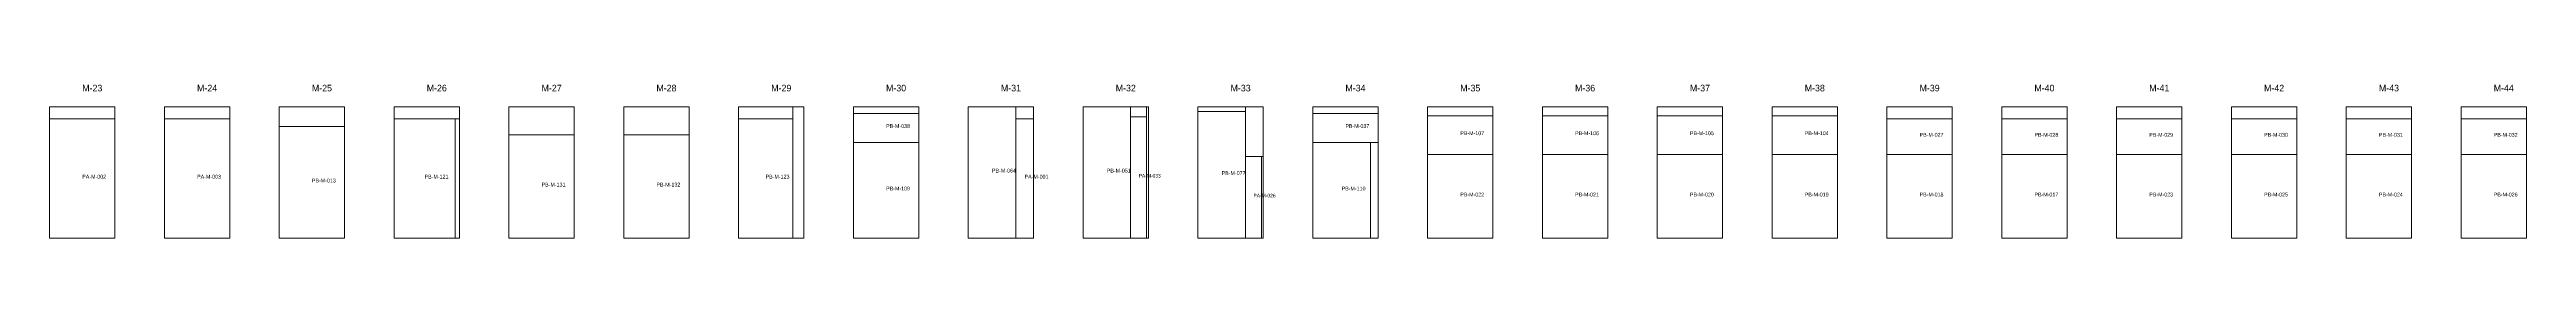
# Model space of a CAD drawing. Header units: metres. Extents: x 316.5 to 344.1, y -151.2 to -120.
# Drawn here: x 316.46 to 339.02, y -137.86 to -136.47 of the extents above; entities that cross this region are included whole.
import ezdxf

# ---------------------------------------------------------------- set-up
doc = ezdxf.new("R2010")
doc.units = ezdxf.units.M
for name, color, linetype, lineweight, plot in [('CORTE-DESPERDICIO', 1, 'Continuous', 0, False), ('CORTE-RECORTE', 3, 'Continuous', 0, False), ('CORTE-SOBRANTE', 2, 'Continuous', 0, False), ('CORTE-TEXTO', 5, 'Continuous', 0, False), ('CORTE-TILE', 7, 'Continuous', 0, False)]:
    doc.layers.add(name, color=color, linetype=linetype, lineweight=lineweight, plot=plot)

msp = doc.modelspace()

# ---------------------------------------------------------------- linework, layer by layer
at = {"layer": 'CORTE-DESPERDICIO'}
for points in [[(323.7808, -136.7273), (324.3768, -136.7273), (324.3768, -136.6678), (323.7808, -136.6678)], [(326.3064, -136.7578), (326.4523, -136.7578), (326.4523, -136.6678), (326.3064, -136.6678)], [(326.4523, -137.8618), (326.4688, -137.8618), (326.4688, -136.6678), (326.4523, -136.6678)], [(326.9188, -136.7118), (327.3524, -136.7118), (327.3524, -136.6678), (326.9188, -136.6678)], [(327.9648, -136.7273), (328.5608, -136.7273), (328.5608, -136.6678), (327.9648, -136.6678)], [(329.0108, -136.7482), (329.6068, -136.7482), (329.6068, -136.6678), (329.0108, -136.6678)], [(330.0568, -136.7482), (330.6528, -136.7482), (330.6528, -136.6678), (330.0568, -136.6678)], [(331.1028, -136.7482), (331.6988, -136.7482), (331.6988, -136.6678), (331.1028, -136.6678)], [(332.1488, -136.7482), (332.7448, -136.7482), (332.7448, -136.6678), (332.1488, -136.6678)], [(320.1531, -137.8618), (320.1928, -137.8618), (320.1928, -136.777), (320.1531, -136.777)], [(327.4983, -137.8618), (327.5148, -137.8618), (327.5148, -137.118), (327.4983, -137.118)], [(328.4923, -137.8618), (328.5608, -137.8618), (328.5608, -136.9926), (328.4923, -136.9926)]]:
    msp.add_lwpolyline(points, close=True, dxfattribs=at)
at = {"layer": 'CORTE-RECORTE'}
for points in [[(324.8268, -137.8618), (325.2604, -137.8618), (325.2604, -136.6678), (324.8268, -136.6678)], [(325.8728, -137.8618), (326.3064, -137.8618), (326.3064, -136.6678), (325.8728, -136.6678)], [(326.9188, -137.8618), (327.3524, -137.8618), (327.3524, -136.7118), (326.9188, -136.7118)], [(316.4588, -137.8618), (317.0548, -137.8618), (317.0548, -136.7776), (316.4588, -136.7776)], [(317.5048, -137.8618), (318.1008, -137.8618), (318.1008, -136.7776), (317.5048, -136.7776)], [(318.5508, -137.8618), (319.1468, -137.8618), (319.1468, -136.8478), (318.5508, -136.8478)], [(319.5968, -137.8618), (320.1531, -137.8618), (320.1531, -136.777), (319.5968, -136.777)], [(320.6428, -137.8618), (321.2388, -137.8618), (321.2388, -136.9218), (320.6428, -136.9218)], [(321.6888, -137.8618), (322.2848, -137.8618), (322.2848, -136.9218), (321.6888, -136.9218)], [(322.7348, -137.8618), (323.2283, -137.8618), (323.2283, -136.777), (322.7348, -136.777)], [(323.7808, -136.9926), (324.3768, -136.9926), (324.3768, -136.7273), (323.7808, -136.7273)], [(325.2604, -137.8618), (325.4205, -137.8618), (325.4205, -136.7776), (325.2604, -136.7776)], [(326.3064, -137.8618), (326.4523, -137.8618), (326.4523, -136.7578), (326.3064, -136.7578)], [(327.9648, -136.9926), (328.5608, -136.9926), (328.5608, -136.7273), (327.9648, -136.7273)], [(329.0108, -137.1021), (329.6068, -137.1021), (329.6068, -136.7482), (329.0108, -136.7482)], [(330.0568, -137.1021), (330.6528, -137.1021), (330.6528, -136.7482), (330.0568, -136.7482)], [(331.1028, -137.1021), (331.6988, -137.1021), (331.6988, -136.7482), (331.1028, -136.7482)], [(332.1488, -137.1021), (332.7448, -137.1021), (332.7448, -136.7482), (332.1488, -136.7482)], [(333.1948, -137.1021), (333.7908, -137.1021), (333.7908, -136.7768), (333.1948, -136.7768)], [(334.2408, -137.1021), (334.8368, -137.1021), (334.8368, -136.7768), (334.2408, -136.7768)], [(335.2868, -137.1021), (335.8828, -137.1021), (335.8828, -136.7768), (335.2868, -136.7768)], [(336.3328, -137.1021), (336.9288, -137.1021), (336.9288, -136.7768), (336.3328, -136.7768)], [(337.3788, -137.1021), (337.9748, -137.1021), (337.9748, -136.7768), (337.3788, -136.7768)], [(338.4248, -137.1021), (339.0208, -137.1021), (339.0208, -136.7768), (338.4248, -136.7768)], [(323.7808, -137.8618), (324.3768, -137.8618), (324.3768, -136.9926), (323.7808, -136.9926)], [(327.3524, -137.8618), (327.4983, -137.8618), (327.4983, -137.118), (327.3524, -137.118)], [(327.9648, -137.8618), (328.4923, -137.8618), (328.4923, -136.9926), (327.9648, -136.9926)], [(329.0108, -137.8618), (329.6068, -137.8618), (329.6068, -137.1021), (329.0108, -137.1021)], [(330.0568, -137.8618), (330.6528, -137.8618), (330.6528, -137.1021), (330.0568, -137.1021)], [(331.1028, -137.8618), (331.6988, -137.8618), (331.6988, -137.1021), (331.1028, -137.1021)], [(332.1488, -137.8618), (332.7448, -137.8618), (332.7448, -137.1021), (332.1488, -137.1021)], [(333.1948, -137.8618), (333.7908, -137.8618), (333.7908, -137.1021), (333.1948, -137.1021)], [(334.2408, -137.8618), (334.8368, -137.8618), (334.8368, -137.1021), (334.2408, -137.1021)], [(335.2868, -137.8618), (335.8828, -137.8618), (335.8828, -137.1021), (335.2868, -137.1021)], [(336.3328, -137.8618), (336.9288, -137.8618), (336.9288, -137.1021), (336.3328, -137.1021)], [(337.3788, -137.8618), (337.9748, -137.8618), (337.9748, -137.1021), (337.3788, -137.1021)], [(338.4248, -137.8618), (339.0208, -137.8618), (339.0208, -137.1021), (338.4248, -137.1021)]]:
    msp.add_lwpolyline(points, close=True, dxfattribs=at)
at = {"layer": 'CORTE-SOBRANTE'}
for points in [[(316.4588, -136.7776), (317.0548, -136.7776), (317.0548, -136.6678), (316.4588, -136.6678)], [(317.5048, -136.7776), (318.1008, -136.7776), (318.1008, -136.6678), (317.5048, -136.6678)], [(318.5508, -136.8478), (319.1468, -136.8478), (319.1468, -136.6678), (318.5508, -136.6678)], [(319.5968, -136.777), (320.1928, -136.777), (320.1928, -136.6678), (319.5968, -136.6678)], [(320.6428, -136.9218), (321.2388, -136.9218), (321.2388, -136.6678), (320.6428, -136.6678)], [(321.6888, -136.9218), (322.2848, -136.9218), (322.2848, -136.6678), (321.6888, -136.6678)], [(322.7348, -136.777), (323.2283, -136.777), (323.2283, -136.6678), (322.7348, -136.6678)], [(323.2283, -137.8618), (323.3308, -137.8618), (323.3308, -136.6678), (323.2283, -136.6678)], [(325.2604, -136.7776), (325.4228, -136.7776), (325.4228, -136.6678), (325.2604, -136.6678)], [(327.3524, -137.118), (327.5148, -137.118), (327.5148, -136.6678), (327.3524, -136.6678)], [(333.1948, -136.7768), (333.7908, -136.7768), (333.7908, -136.6678), (333.1948, -136.6678)], [(334.2408, -136.7768), (334.8368, -136.7768), (334.8368, -136.6678), (334.2408, -136.6678)], [(335.2868, -136.7768), (335.8828, -136.7768), (335.8828, -136.6678), (335.2868, -136.6678)], [(336.3328, -136.7768), (336.9288, -136.7768), (336.9288, -136.6678), (336.3328, -136.6678)], [(337.3788, -136.7768), (337.9748, -136.7768), (337.9748, -136.6678), (337.3788, -136.6678)], [(338.4248, -136.7768), (339.0208, -136.7768), (339.0208, -136.6678), (338.4248, -136.6678)]]:
    msp.add_lwpolyline(points, close=True, dxfattribs=at)
at = {"layer": 'CORTE-TILE'}
for points in [[(316.4588, -137.8618), (317.0548, -137.8618), (317.0548, -136.6678), (316.4588, -136.6678)], [(317.5048, -137.8618), (318.1008, -137.8618), (318.1008, -136.6678), (317.5048, -136.6678)], [(318.5508, -137.8618), (319.1468, -137.8618), (319.1468, -136.6678), (318.5508, -136.6678)], [(319.5968, -137.8618), (320.1928, -137.8618), (320.1928, -136.6678), (319.5968, -136.6678)], [(320.6428, -137.8618), (321.2388, -137.8618), (321.2388, -136.6678), (320.6428, -136.6678)], [(321.6888, -137.8618), (322.2848, -137.8618), (322.2848, -136.6678), (321.6888, -136.6678)], [(322.7348, -137.8618), (323.3308, -137.8618), (323.3308, -136.6678), (322.7348, -136.6678)], [(323.7808, -137.8618), (324.3768, -137.8618), (324.3768, -136.6678), (323.7808, -136.6678)], [(324.8268, -137.8618), (325.4228, -137.8618), (325.4228, -136.6678), (324.8268, -136.6678)], [(325.8728, -137.8618), (326.4688, -137.8618), (326.4688, -136.6678), (325.8728, -136.6678)], [(326.9188, -137.8618), (327.5148, -137.8618), (327.5148, -136.6678), (326.9188, -136.6678)], [(327.9648, -137.8618), (328.5608, -137.8618), (328.5608, -136.6678), (327.9648, -136.6678)], [(329.0108, -137.8618), (329.6068, -137.8618), (329.6068, -136.6678), (329.0108, -136.6678)], [(330.0568, -137.8618), (330.6528, -137.8618), (330.6528, -136.6678), (330.0568, -136.6678)], [(331.1028, -137.8618), (331.6988, -137.8618), (331.6988, -136.6678), (331.1028, -136.6678)], [(332.1488, -137.8618), (332.7448, -137.8618), (332.7448, -136.6678), (332.1488, -136.6678)], [(333.1948, -137.8618), (333.7908, -137.8618), (333.7908, -136.6678), (333.1948, -136.6678)], [(334.2408, -137.8618), (334.8368, -137.8618), (334.8368, -136.6678), (334.2408, -136.6678)], [(335.2868, -137.8618), (335.8828, -137.8618), (335.8828, -136.6678), (335.2868, -136.6678)], [(336.3328, -137.8618), (336.9288, -137.8618), (336.9288, -136.6678), (336.3328, -136.6678)], [(337.3788, -137.8618), (337.9748, -137.8618), (337.9748, -136.6678), (337.3788, -136.6678)], [(338.4248, -137.8618), (339.0208, -137.8618), (339.0208, -136.6678), (338.4248, -136.6678)]]:
    msp.add_lwpolyline(points, close=True, dxfattribs=at)

# ---------------------------------------------------------------- texts
at = {"layer": 'CORTE-TEXTO'}
for s, height, p in [('M-23', 0.06, (316.7568, -136.5278)), ('M-24', 0.06, (317.8028, -136.5278)), ('M-25', 0.06, (318.8488, -136.5278)), ('M-26', 0.06, (319.8948, -136.5278)), ('M-27', 0.06, (320.9408, -136.5278)), ('M-28', 0.06, (321.9868, -136.5278)), ('M-29', 0.06, (323.0328, -136.5278)), ('M-30', 0.06, (324.0788, -136.5278)), ('M-31', 0.06, (325.1248, -136.5278)), ('M-32', 0.06, (326.1708, -136.5278)), ('M-33', 0.06, (327.2168, -136.5278)), ('M-34', 0.06, (328.2628, -136.5278)), ('M-35', 0.06, (329.3088, -136.5278)), ('M-36', 0.06, (330.3548, -136.5278)), ('M-37', 0.06, (331.4008, -136.5278)), ('M-38', 0.06, (332.4468, -136.5278)), ('M-39', 0.06, (333.4928, -136.5278)), ('M-40', 0.06, (334.5388, -136.5278)), ('M-41', 0.06, (335.5848, -136.5278)), ('M-42', 0.06, (336.6308, -136.5278)), ('M-43', 0.06, (337.6768, -136.5278)), ('M-44', 0.06, (338.7228, -136.5278)), ('PB-M-038', 0.035, (324.0788, -136.8599)), ('PB-M-037', 0.035, (328.2628, -136.8599)), ('PB-M-107', 0.035, (329.3088, -136.9252)), ('PB-M-106', 0.035, (330.3548, -136.9252)), ('PB-M-105', 0.035, (331.4008, -136.9252)), ('PB-M-104', 0.035, (332.4468, -136.9252)), ('PB-M-027', 0.035, (333.4928, -136.9394)), ('PB-M-028', 0.035, (334.5388, -136.9394)), ('PB-M-029', 0.035, (335.5848, -136.9394)), ('PB-M-030', 0.035, (336.6308, -136.9394)), ('PB-M-031', 0.035, (337.6768, -136.9394)), ('PB-M-032', 0.035, (338.7228, -136.9394)), ('PA-M-002', 0.035, (316.7568, -137.3197)), ('PA-M-003', 0.035, (317.8028, -137.3197)), ('PB-M-013', 0.035, (318.8488, -137.3548)), ('PB-M-121', 0.035, (319.875, -137.3194)), ('PB-M-131', 0.035, (320.9408, -137.3918)), ('PB-M-132', 0.035, (321.9868, -137.3918)), ('PB-M-123', 0.035, (322.9816, -137.3194)), ('PB-M-109', 0.035, (324.0788, -137.4272)), ('PB-M-064', 0.035, (325.0436, -137.2648)), ('PA-M-001', 0.035, (325.3404, -137.3197)), ('PB-M-051', 0.035, (326.0896, -137.2648)), ('PA-M-033', 0.03242, (326.3793, -137.3098)), ('PB-M-077', 0.035, (327.1356, -137.2868)), ('PB-M-110', 0.035, (328.2285, -137.4272)), ('PA-M-026', 0.03242, (327.4253, -137.4899)), ('PB-M-022', 0.035, (329.3088, -137.482)), ('PB-M-021', 0.035, (330.3548, -137.482)), ('PB-M-020', 0.035, (331.4008, -137.482)), ('PB-M-019', 0.035, (332.4468, -137.482)), ('PB-M-018', 0.035, (333.4928, -137.482)), ('PB-M-017', 0.035, (334.5388, -137.482)), ('PB-M-023', 0.035, (335.5848, -137.482)), ('PB-M-025', 0.035, (336.6308, -137.482)), ('PB-M-024', 0.035, (337.6768, -137.482)), ('PB-M-026', 0.035, (338.7228, -137.482))]:
    msp.add_text(s, height=height, dxfattribs=at).set_placement(p)

doc.saveas('drawing.dxf')
